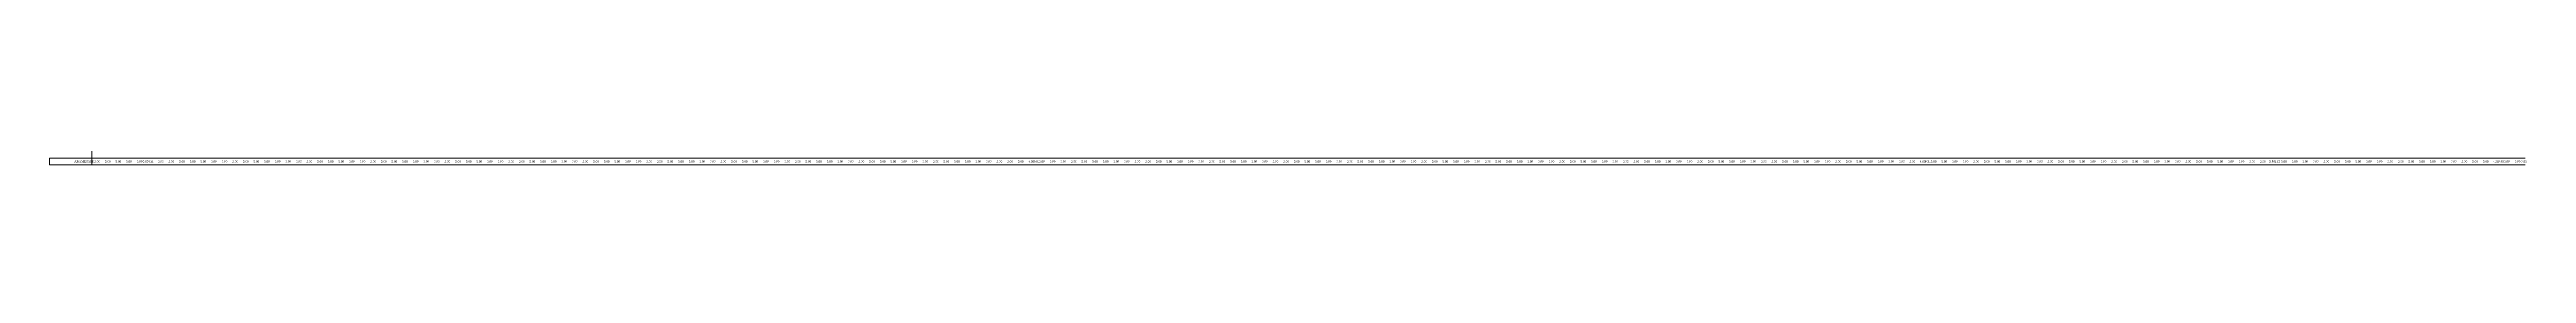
# Model space of a CAD drawing. Header units: metres. Extents: x 478603 to 489313, y 4282657 to 4289463.
# Drawn here: x 483657 to 484824, y 4286249 to 4286252 of the extents above; entities that cross this region are included whole.
import ezdxf

# ---------------------------------------------------------------- set-up
doc = ezdxf.new("R2010")
doc.units = ezdxf.units.M
doc.layers.add('PR_ENK_ARAMESAFE', color=5, linetype='Continuous', lineweight=0)
doc.layers.add('PR_PROFIL', color=153, linetype='Continuous', lineweight=0)
doc.styles.get("Standard").update_dxf_attribs({"font": 'times.ttf'})

msp = doc.modelspace()

# ---------------------------------------------------------------- linework, layer by layer
at = {"layer": 'PR_PROFIL'}
for p, q in [((483677.3, 4286252.4), (483677.3, 4286262.3)), ((483657.3, 4286252.4), (484823.3, 4286252.4)), ((483657.3, 4286249.4), (483657.3, 4286252.4)), ((483657.3, 4286249.4), (484823.3, 4286249.4)), ((483677.3, 4286249.4), (483677.3, 4286252.4))]:
    msp.add_line(p, q, dxfattribs=at)

# ---------------------------------------------------------------- texts
at = {"layer": 'PR_ENK_ARAMESAFE'}
for s, p in [('ARAMESAFE', (483669, 4286250.4)), ('5.00', (483678.4, 4286250.4)), ('5.00', (483683.4, 4286250.4)), ('5.00', (483688.4, 4286250.4)), ('5.00', (483693.4, 4286250.4)), ('5.00', (483698.4, 4286250.4)), ('0.69', (483701.2, 4286250.4)), ('4.31', (483703.7, 4286250.4)), ('5.00', (483708.4, 4286250.4)), ('5.00', (483713.4, 4286250.4)), ('5.00', (483718.4, 4286250.4)), ('5.00', (483723.4, 4286250.4)), ('5.00', (483728.4, 4286250.4)), ('5.00', (483733.4, 4286250.4)), ('5.00', (483738.4, 4286250.4)), ('5.00', (483743.4, 4286250.4)), ('5.00', (483748.4, 4286250.4)), ('5.00', (483753.4, 4286250.4)), ('5.00', (483758.4, 4286250.4)), ('5.00', (483763.4, 4286250.4)), ('5.00', (483768.4, 4286250.4)), ('5.00', (483773.4, 4286250.4)), ('5.00', (483778.4, 4286250.4)), ('5.00', (483783.4, 4286250.4)), ('5.00', (483788.4, 4286250.4)), ('5.00', (483793.4, 4286250.4)), ('5.00', (483798.4, 4286250.4)), ('5.00', (483803.4, 4286250.4)), ('5.00', (483808.4, 4286250.4)), ('5.00', (483813.4, 4286250.4)), ('5.00', (483818.4, 4286250.4)), ('5.00', (483823.4, 4286250.4)), ('5.00', (483828.4, 4286250.4)), ('5.00', (483833.4, 4286250.4)), ('5.00', (483838.4, 4286250.4)), ('5.00', (483843.4, 4286250.4)), ('5.00', (483848.4, 4286250.4)), ('5.00', (483853.4, 4286250.4)), ('5.00', (483858.4, 4286250.4)), ('5.00', (483863.4, 4286250.4)), ('5.00', (483868.4, 4286250.4)), ('5.00', (483873.4, 4286250.4)), ('5.00', (483878.4, 4286250.4)), ('5.00', (483883.4, 4286250.4)), ('5.00', (483888.4, 4286250.4)), ('5.00', (483893.4, 4286250.4)), ('5.00', (483898.4, 4286250.4)), ('5.00', (483903.4, 4286250.4)), ('5.00', (483908.4, 4286250.4)), ('5.00', (483913.4, 4286250.4)), ('5.00', (483918.4, 4286250.4)), ('5.00', (483923.4, 4286250.4)), ('5.00', (483928.4, 4286250.4)), ('5.00', (483933.4, 4286250.4)), ('5.00', (483938.4, 4286250.4)), ('5.00', (483943.4, 4286250.4)), ('5.00', (483948.4, 4286250.4)), ('5.00', (483953.4, 4286250.4)), ('5.00', (483958.4, 4286250.4)), ('5.00', (483963.4, 4286250.4)), ('5.00', (483968.4, 4286250.4)), ('5.00', (483973.4, 4286250.4)), ('5.00', (483978.4, 4286250.4)), ('5.00', (483983.4, 4286250.4)), ('5.00', (483988.4, 4286250.4)), ('5.00', (483993.4, 4286250.4)), ('5.00', (483998.4, 4286250.4)), ('5.00', (484003.4, 4286250.4)), ('5.00', (484008.4, 4286250.4)), ('5.00', (484013.4, 4286250.4)), ('5.00', (484018.4, 4286250.4)), ('5.00', (484023.4, 4286250.4)), ('5.00', (484028.4, 4286250.4)), ('5.00', (484033.4, 4286250.4)), ('5.00', (484038.4, 4286250.4)), ('5.00', (484043.4, 4286250.4)), ('5.00', (484048.4, 4286250.4)), ('5.00', (484053.4, 4286250.4)), ('5.00', (484058.4, 4286250.4)), ('5.00', (484063.4, 4286250.4)), ('5.00', (484068.4, 4286250.4)), ('5.00', (484073.4, 4286250.4)), ('5.00', (484078.4, 4286250.4)), ('5.00', (484083.4, 4286250.4)), ('5.00', (484088.4, 4286250.4)), ('5.00', (484093.4, 4286250.4)), ('5.00', (484098.4, 4286250.4)), ('5.00', (484103.4, 4286250.4)), ('5.00', (484108.4, 4286250.4)), ('5.00', (484113.4, 4286250.4)), ('4.99', (484118.4, 4286250.4)), ('0.01', (484120.9, 4286250.4)), ('5.00', (484123.4, 4286250.4)), ('5.00', (484128.4, 4286250.4)), ('5.00', (484133.4, 4286250.4)), ('5.00', (484138.4, 4286250.4)), ('5.00', (484143.4, 4286250.4)), ('5.00', (484148.4, 4286250.4)), ('5.00', (484153.4, 4286250.4)), ('5.00', (484158.4, 4286250.4)), ('5.00', (484163.4, 4286250.4)), ('5.00', (484168.4, 4286250.4)), ('5.00', (484173.4, 4286250.4)), ('5.00', (484178.4, 4286250.4)), ('5.00', (484183.4, 4286250.4)), ('5.00', (484188.4, 4286250.4)), ('5.00', (484193.4, 4286250.4)), ('5.00', (484198.4, 4286250.4)), ('5.00', (484203.4, 4286250.4)), ('5.00', (484208.4, 4286250.4)), ('5.00', (484213.4, 4286250.4)), ('5.00', (484218.4, 4286250.4)), ('5.00', (484223.4, 4286250.4)), ('5.00', (484228.4, 4286250.4)), ('5.00', (484233.4, 4286250.4)), ('5.00', (484238.4, 4286250.4)), ('5.00', (484243.4, 4286250.4)), ('5.00', (484248.4, 4286250.4)), ('5.00', (484253.4, 4286250.4)), ('5.00', (484258.4, 4286250.4)), ('5.00', (484263.4, 4286250.4)), ('5.00', (484268.4, 4286250.4)), ('5.00', (484273.4, 4286250.4)), ('5.00', (484278.4, 4286250.4)), ('5.00', (484283.4, 4286250.4)), ('5.00', (484288.4, 4286250.4)), ('5.00', (484293.4, 4286250.4)), ('5.00', (484298.4, 4286250.4)), ('5.00', (484303.4, 4286250.4)), ('5.00', (484308.4, 4286250.4)), ('5.00', (484313.4, 4286250.4)), ('5.00', (484318.4, 4286250.4)), ('5.00', (484323.4, 4286250.4)), ('5.00', (484328.4, 4286250.4)), ('5.00', (484333.4, 4286250.4)), ('5.00', (484338.4, 4286250.4)), ('5.00', (484343.4, 4286250.4)), ('5.00', (484348.4, 4286250.4)), ('5.00', (484353.4, 4286250.4)), ('5.00', (484358.4, 4286250.4)), ('5.00', (484363.4, 4286250.4)), ('5.00', (484368.4, 4286250.4)), ('5.00', (484373.4, 4286250.4)), ('5.00', (484378.4, 4286250.4)), ('5.00', (484383.4, 4286250.4)), ('5.00', (484388.4, 4286250.4)), ('5.00', (484393.4, 4286250.4)), ('5.00', (484398.4, 4286250.4)), ('5.00', (484403.4, 4286250.4)), ('5.00', (484408.4, 4286250.4)), ('5.00', (484413.4, 4286250.4)), ('5.00', (484418.4, 4286250.4)), ('5.00', (484423.4, 4286250.4)), ('5.00', (484428.4, 4286250.4)), ('5.00', (484433.4, 4286250.4)), ('5.00', (484438.4, 4286250.4)), ('5.00', (484443.4, 4286250.4)), ('5.00', (484448.4, 4286250.4)), ('5.00', (484453.4, 4286250.4)), ('5.00', (484458.4, 4286250.4)), ('5.00', (484463.4, 4286250.4)), ('5.00', (484468.4, 4286250.4)), ('5.00', (484473.4, 4286250.4)), ('5.00', (484478.4, 4286250.4)), ('5.00', (484483.4, 4286250.4)), ('5.00', (484488.4, 4286250.4)), ('5.00', (484493.4, 4286250.4)), ('5.00', (484498.4, 4286250.4)), ('5.00', (484503.4, 4286250.4)), ('5.00', (484508.4, 4286250.4)), ('5.00', (484513.4, 4286250.4)), ('5.00', (484518.4, 4286250.4)), ('5.00', (484523.4, 4286250.4)), ('5.00', (484528.4, 4286250.4)), ('5.00', (484533.4, 4286250.4)), ('4.69', (484538.2, 4286250.4)), ('0.31', (484540.7, 4286250.4)), ('5.00', (484543.4, 4286250.4)), ('5.00', (484548.4, 4286250.4)), ('5.00', (484553.4, 4286250.4)), ('5.00', (484558.4, 4286250.4)), ('5.00', (484563.4, 4286250.4)), ('5.00', (484568.4, 4286250.4)), ('5.00', (484573.4, 4286250.4)), ('5.00', (484578.4, 4286250.4)), ('5.00', (484583.4, 4286250.4)), ('5.00', (484588.4, 4286250.4)), ('5.00', (484593.4, 4286250.4)), ('5.00', (484598.4, 4286250.4)), ('5.00', (484603.4, 4286250.4)), ('5.00', (484608.4, 4286250.4)), ('5.00', (484613.4, 4286250.4)), ('5.00', (484618.4, 4286250.4)), ('5.00', (484623.4, 4286250.4)), ('5.00', (484628.4, 4286250.4)), ('5.00', (484633.4, 4286250.4)), ('5.00', (484638.4, 4286250.4)), ('5.00', (484643.4, 4286250.4)), ('5.00', (484648.4, 4286250.4)), ('5.00', (484653.4, 4286250.4)), ('5.00', (484658.4, 4286250.4)), ('5.00', (484663.4, 4286250.4)), ('5.00', (484668.4, 4286250.4)), ('5.00', (484673.4, 4286250.4)), ('5.00', (484678.4, 4286250.4)), ('5.00', (484683.4, 4286250.4)), ('5.00', (484688.4, 4286250.4)), ('5.00', (484693.4, 4286250.4)), ('5.00', (484698.4, 4286250.4)), ('3.88', (484702.8, 4286250.4)), ('1.12', (484705.3, 4286250.4)), ('5.00', (484708.4, 4286250.4)), ('5.00', (484713.4, 4286250.4)), ('5.00', (484718.4, 4286250.4)), ('5.00', (484723.4, 4286250.4)), ('5.00', (484728.4, 4286250.4)), ('5.00', (484733.4, 4286250.4)), ('5.00', (484738.4, 4286250.4)), ('5.00', (484743.4, 4286250.4)), ('5.00', (484748.4, 4286250.4)), ('5.00', (484753.4, 4286250.4)), ('5.00', (484758.4, 4286250.4)), ('5.00', (484763.4, 4286250.4)), ('5.00', (484768.4, 4286250.4)), ('5.00', (484773.4, 4286250.4)), ('5.00', (484778.4, 4286250.4)), ('5.00', (484783.4, 4286250.4)), ('5.00', (484788.4, 4286250.4)), ('5.00', (484793.4, 4286250.4)), ('5.00', (484798.4, 4286250.4)), ('5.00', (484803.4, 4286250.4)), ('4.51', (484808.1, 4286250.4)), ('0.49', (484810.6, 4286250.4)), ('5.00', (484813.4, 4286250.4)), ('5.00', (484818.4, 4286250.4)), ('0.93', (484821.4, 4286250.4))]:
    msp.add_text(s, height=1, dxfattribs=at).set_placement(p)

doc.saveas('drawing.dxf')
